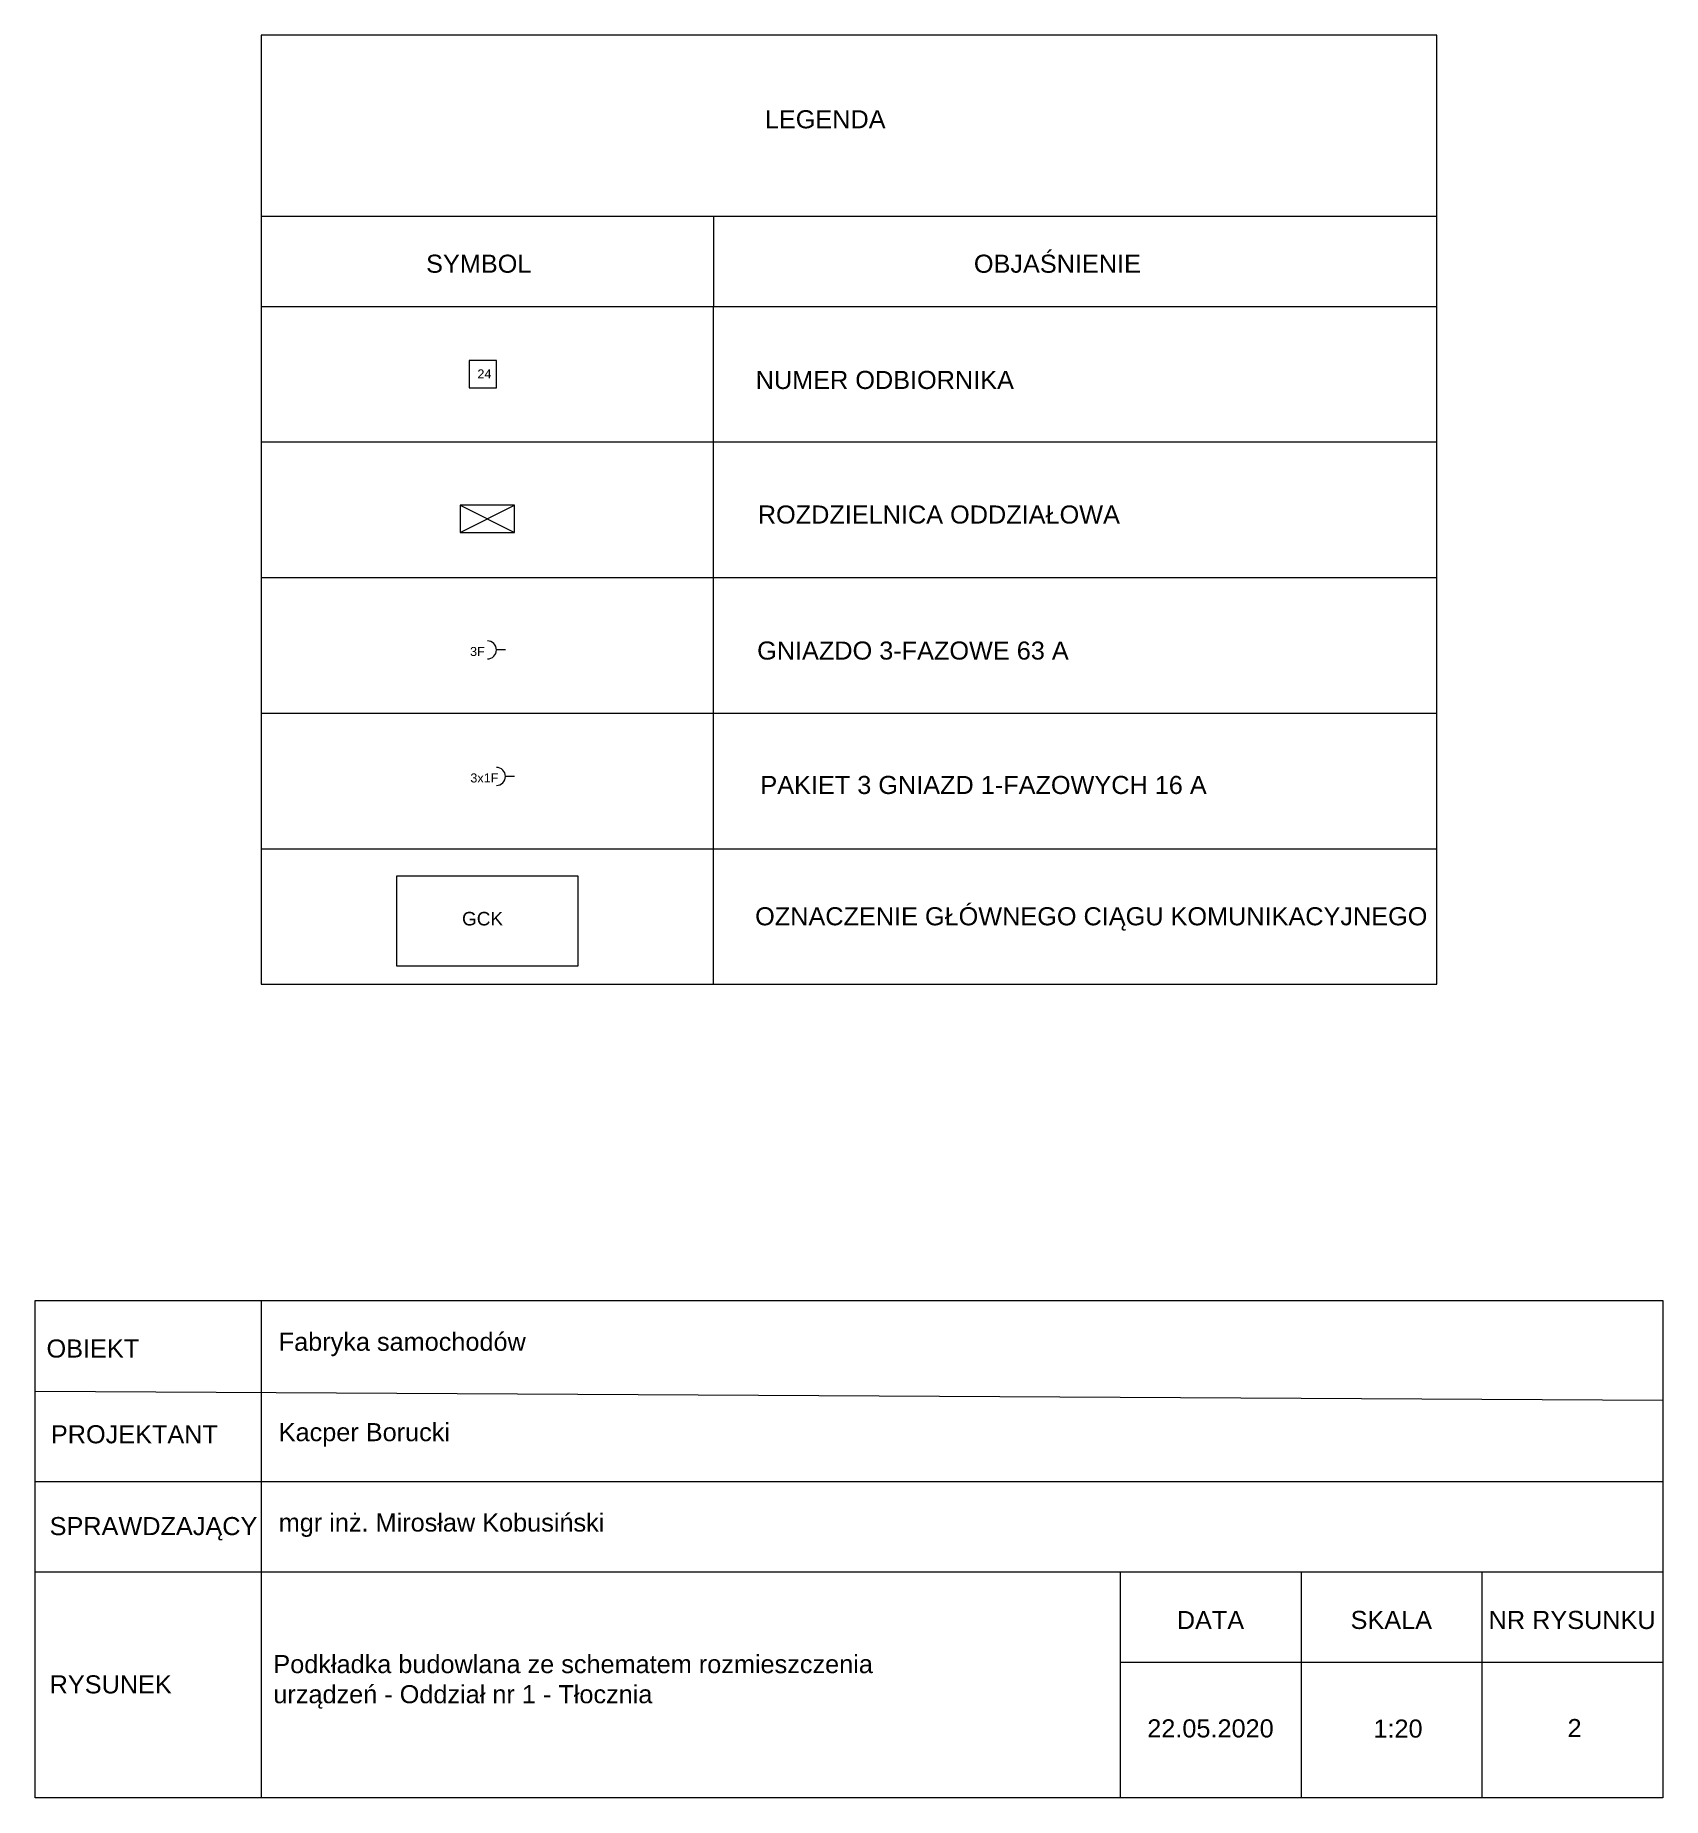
# Model space of a CAD drawing. Header units: millimetres. Extents: x -40 to 4550, y -750 to 1900.
# Drawn here: x 2750 to 4550, y -750 to 1200 of the extents above; entities that cross this region are included whole.
import ezdxf

# ---------------------------------------------------------------- set-up
doc = ezdxf.new("R2010")
doc.units = ezdxf.units.MM
doc.layers.get('0').update_dxf_attribs({"lineweight": 9})
doc.layers.add('oznaczenia urządzeń', color=250, linetype='Continuous', lineweight=5)
doc.styles.get("Standard").update_dxf_attribs({"font": 'arial.ttf'})

msp = doc.modelspace()

# ---------------------------------------------------------------- texts
for s, width, insert, char_height, attachment_point in [('\\pxqc;LEGENDA', 250, (3623.7, 1106.9), 20, 5), ('\\pxqc;SYMBOL', 250, (3240.5, 947.1), 20, 5), ('\\pxqc;OBJAŚNIENIE', 250, (3880.5, 947.1), 20, 5), ('NUMER ODBIORNIKA', 413.599, (3689.6, 818.5), 20, 5), ('ROZDZIELNICA ODDZIAŁOWA', 413.599, (3749.4, 669.6), 20, 5), ('\\pxql;GNIAZDO 3-FAZOWE 63 A', 413.599, (3755.2, 519.1), 20, 5), ('3F', 90, (3230.9, 523.2), 10, 1), ('3x1F', 90, (3231.2, 383.3), 10, 1), ('\\pxql;PAKIET 3 GNIAZD 1-FAZOWYCH 16 A', 717.996, (3911, 370.4), 20, 5), ('\\pxql;OZNACZENIE GŁÓWNEGO CIĄGU KOMUNIKACYJNEGO', 746.816, (3919.6, 222.3), 20, 5), ('GCK', 130, (3222, 230.1), 15, 1), ('\\pxqc;OBIEKT', 250, (2813.7, -253.1), 20, 5), ('\\pxql;Fabryka samochodów', 469.28, (3253.9, -248.5), 20, 5), ('\\pxql;PROJEKTANT', 250, (2892.3, -348), 20, 5), ('\\pxql;Kacper Borucki', 469.28, (3253.9, -348.5), 20, 5), ('\\pxql;SPRAWDZAJĄCY', 250, (2890.9, -452.4), 20, 5), ('\\pxql;mgr inż. Mirosław Kobusiński', 469.28, (3253.9, -448.5), 20, 5), ('\\pxqc;DATA', 250, (4049.8, -553.4), 20, 5), ('\\pxqc;SKALA', 250, (4249.8, -553.4), 20, 5), ('\\pxqc;NR RYSUNKU', 250, (4449.8, -553.4), 20, 5), ('\\pxql;Podkładka budowlana ze schematem rozmieszczenia urządzeń - Oddział nr 1 - Tłocznia', 724.322, (3375.5, -621.8), 20, 5), ('\\pxql;RYSUNEK', 250, (2890.9, -624.7), 20, 5), ('\\pxqc;22.05.2020', 250, (4049.8, -673.4), 20, 5), ('\\pxqc;2', 250, (4452.5, -672.9), 20, 5), ('\\pxqc;1:20', 250, (4257.2, -673.6), 20, 5)]:
    msp.add_mtext_dynamic_manual_height_columns(s, width=width, gutter_width=12.5, heights=[0], dxfattribs=dict(insert=insert, char_height=char_height, attachment_point=attachment_point))
at = {"layer": 'oznaczenia urządzeń', "insert": (3239, 830.3), "char_height": 10, "attachment_point": 1}
msp.add_mtext_dynamic_manual_height_columns('24', width=10, gutter_width=12.5, heights=[0], dxfattribs=at)

# ---------------------------------------------------------------- linework, layer by layer
for p, q in [((3000, 1000), (4300, 1000)), ((3500, 1000), (3500, 900)), ((3000, 900), (4300, 900)), ((3500, 150), (3500, 900)), ((3000, 750), (4300, 750)), ((3220, 680), (3280, 650)), ((3220, 650), (3280, 680)), ((3000, 600), (4300, 600)), ((3270, 520), (3260, 520)), ((3000, 450), (4300, 450)), ((3280, 380), (3270, 380)), ((3000, 300), (4300, 300)), ((3000, 150), (4300, 150)), ((2750, -750), (2750, -200)), ((2750, -200), (4550, -200)), ((3000, -200), (3000, -750)), ((4550, -200), (4550, -750)), ((2750, -300), (4550, -310)), ((2750, -400), (4550, -400)), ((2750, -500), (4550, -500)), ((3950, -500), (3950, -750)), ((4150, -500), (4150, -750)), ((4350, -500), (4350, -750)), ((3950, -600), (4550, -600)), ((4550, -750), (2750, -750))]:
    msp.add_line(p, q)
msp.add_lwpolyline([(4300, 150), (4300, 1200), (3000, 1200), (3000, 150)])
for points in [[(3280, 680), (3220, 680), (3220, 650), (3280, 650)], [(3150, 270), (3350, 270), (3350, 170), (3150, 170)]]:
    msp.add_lwpolyline(points, close=True)
for centre in [(3250, 520), (3260, 380)]:
    msp.add_arc(centre, 10, 270, 90)
at = {"layer": 'oznaczenia urządzeń'}
msp.add_lwpolyline([(3260, 840), (3230, 840), (3230, 810), (3260, 810)], close=True, dxfattribs=at)

msp.set_redraw_order([(e.dxf.handle, doc.entitydb.next_handle()) for e in msp.query("TEXT MTEXT ATTDEF DIMENSION ARC_DIMENSION")])  # texts and dimensions are drawn at this point

doc.saveas('drawing.dxf')
